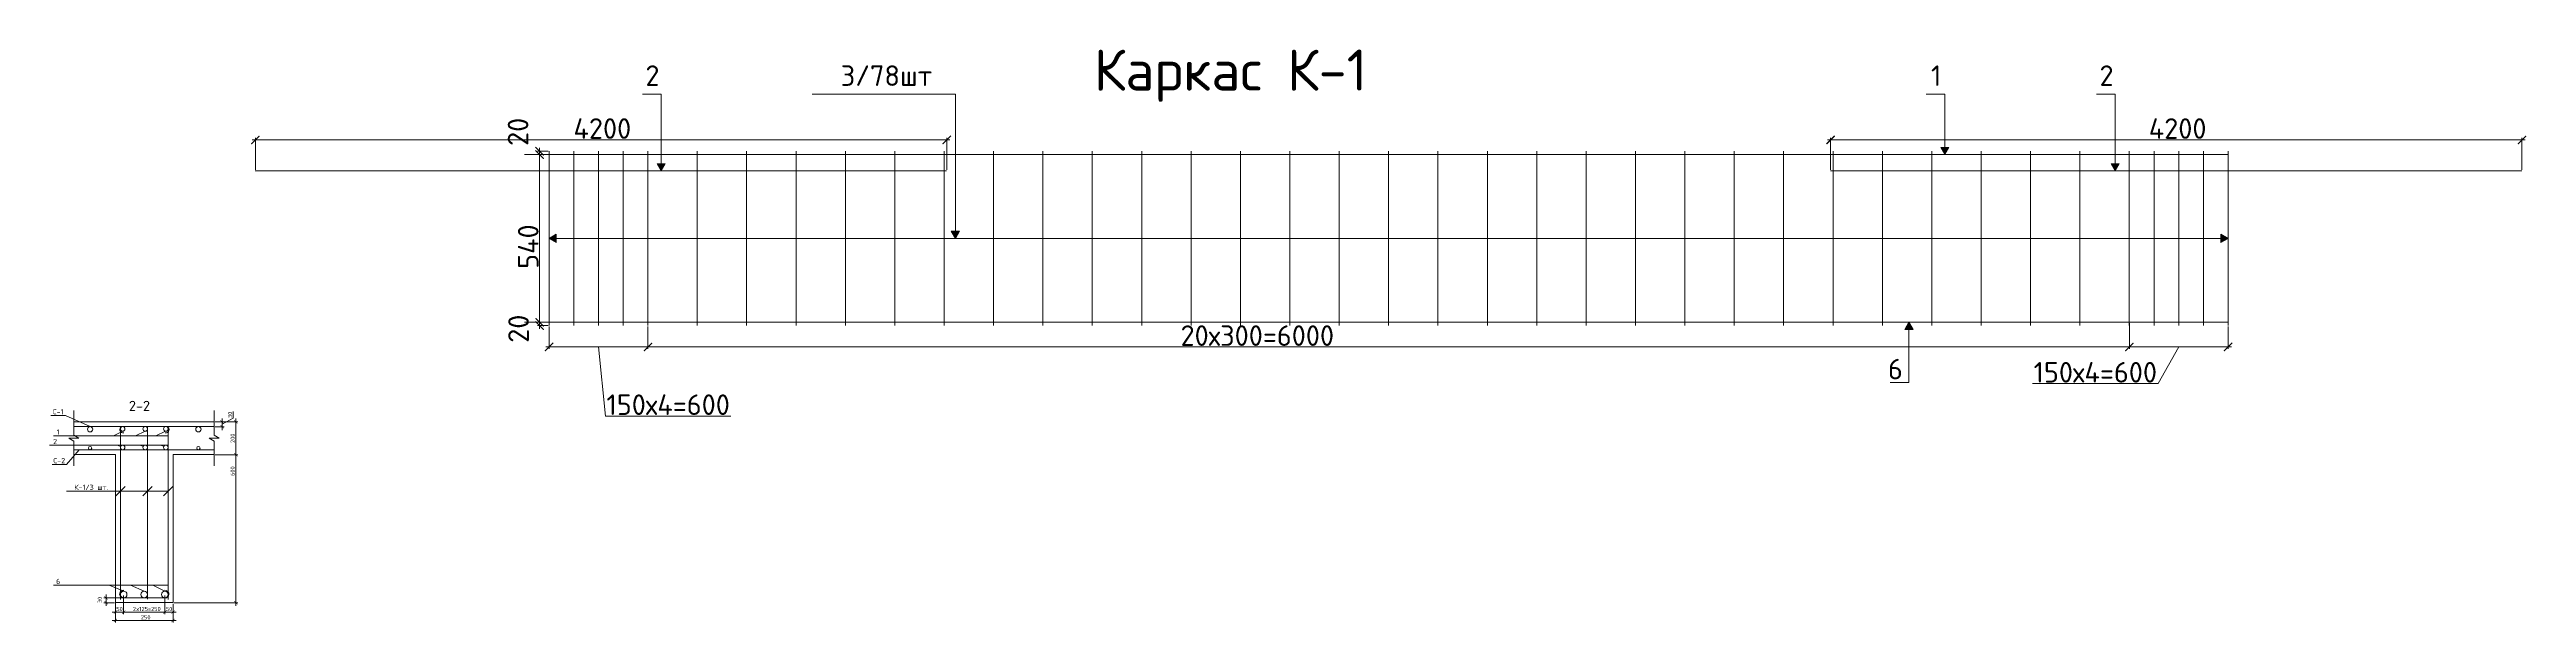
# Model space of a CAD drawing. Header units: millimetres. Extents: x -1960873 to -640355, y 7839719 to 16131025.
# Drawn here: x -722947 to -707900, y 7901913 to 7905397 of the extents above; entities that cross this region are included whole.
import ezdxf

# ---------------------------------------------------------------- set-up
doc = ezdxf.new("R2010")
doc.units = ezdxf.units.MM
doc.layers.get('0').update_dxf_attribs({"lineweight": 15})
doc.layers.add('КМ-Размеры', color=2, linetype='Continuous')
doc.styles.add('GOST-2.304_Type-B', font='')
doc.styles.add('ISOCPEUR', font='isocpeur.ttf')
doc.styles.get('GOST-2.304_Type-B').set_extended_font_data('ГОСТ тип А')
doc.dimstyles.new('SPDS', dxfattribs={"dimscale": 100, "dimtxt": 2.5, "dimasz": 2, "dimexe": 1.25, "dimexo": 0.625, "dimtad": 1, "dimdec": 0, "dimrnd": 0.001, "dimtxsty": 'GOST-2.304_Type-B', "dimblk": 'ARCHTICK', "dimcen": 2.5, "dimdle": 2, "dimadec": 0, "dimazin": 2, "dimtfac": 0.75, "dimtdec": 0, "dimtmove": 1, "dimatfit": 3, "dimfxl": 1.25, "dimtolj": 1, "dimarcsym": 0})

msp = doc.modelspace()

# ---------------------------------------------------------------- texts
at = {"transparency": 33554687, "width": 8055.818, "attachment_point": 5, "style": 'ISOCPEUR'}
for s, insert, char_height in [('\\A1;Каркас К-1', (-715772.7, 7905237.8), 250), ('\\A1;2', (-719284.5, 7905237.8), 125), ('\\A1;3/78шт', (-717863, 7905237.8), 125), ('\\A1;1', (-711485.9, 7905237.8), 125), ('\\A1;2', (-710450.8, 7905237.8), 125), ('\\A1;6', (-711733.6, 7903453.5), 125), ('\\A1;2-2', (-722400.9, 7903229.3), 62.5), ('\\A1;С-1', (-722895, 7903194.2), 31.75), ('\\A1;2', (-722913.3, 7903013), 31.75), ('\\A1;1', (-722895, 7903070.6), 31.75), ('\\A1;С-2', (-722888.1, 7902896.6), 31.75), ('\\A1;К-1/3 шт.', (-722694.1, 7902734.6), 31.75), ('\\A1;6', (-722895, 7902162.4), 31.75)]:
    msp.add_mtext(s, dxfattribs=dict(at, insert=insert, char_height=char_height))

# ---------------------------------------------------------------- blocks, each defined once
blk = doc.blocks.new('_ArchTick')
at = {"color": 0, "linetype": 'ByBlock', "const_width": 0.15}
blk.add_lwpolyline([(-0.5, -0.5), (0.5, 0.5)], dxfattribs=at)
blk = doc.blocks.new('*D224')
at = {"layer": 'Defpoints', "color": 0, "ltscale": 10, "transparency": 16777216}
for p in [(-721947, 7903133), (-721947, 7903103), (-721899, 7903103)]:
    blk.add_point(p, dxfattribs=at)
at = {"layer": 'КМ-Размеры', "color": 0, "lineweight": 0, "ltscale": 10, "transparency": 16777216}
for p, q in [((-721941, 7903133), (-721886, 7903133)), ((-721941, 7903103), (-721886, 7903103))]:
    blk.add_line(p, q, dxfattribs=at)
at = {"layer": 'КМ-Размеры', "color": 0, "linetype": 'ByBlock', "lineweight": 5, "ltscale": 10, "transparency": 16777216}
for p, q in [((-721899, 7903118), (-721832, 7903154)), ((-721899, 7903153), (-721899, 7903083)), ((-721832, 7903154), (-721832, 7903196))]:
    blk.add_line(p, q, dxfattribs=at)
at = {"layer": 'КМ-Размеры', "color": 0, "lineweight": 5, "ltscale": 10, "transparency": 16777216, "xscale": 20, "yscale": 20, "zscale": 20}
for p, rotation in [((-721899, 7903133), 90), ((-721899, 7903103), 270)]:
    blk.add_blockref('_ArchTick', p, dxfattribs=dict(at, rotation=rotation))
at = {"layer": 'КМ-Размеры', "color": 0, "lineweight": 15, "ltscale": 10, "transparency": 16777216, "insert": (-721851, 7903175), "char_height": 25, "attachment_point": 5, "rotation": 90, "style": 'ISOCPEUR'}
blk.add_mtext('\\A1;30', dxfattribs=at)
blk = doc.blocks.new('*D225')
at = {"layer": 'Defpoints', "color": 0, "ltscale": 10, "transparency": 16777216}
for p in [(-721947, 7903133), (-721947, 7902933), (-721816, 7902933)]:
    blk.add_point(p, dxfattribs=at)
at = {"layer": 'КМ-Размеры', "color": 0, "lineweight": 0, "ltscale": 10, "transparency": 16777216}
for p, q in [((-721941, 7903133), (-721804, 7903133)), ((-721941, 7902933), (-721804, 7902933))]:
    blk.add_line(p, q, dxfattribs=at)
at = {"layer": 'КМ-Размеры', "color": 0, "linetype": 'ByBlock', "lineweight": 5, "ltscale": 10, "transparency": 16777216}
blk.add_line((-721816, 7903153), (-721816, 7902913), dxfattribs=at)
at = {"layer": 'КМ-Размеры', "color": 0, "lineweight": 5, "ltscale": 10, "transparency": 16777216, "xscale": 20, "yscale": 20, "zscale": 20}
for p, rotation in [((-721816, 7903133), 90), ((-721816, 7902933), 270)]:
    blk.add_blockref('_ArchTick', p, dxfattribs=dict(at, rotation=rotation))
at = {"layer": 'КМ-Размеры', "color": 0, "lineweight": 15, "ltscale": 10, "transparency": 16777216, "insert": (-721835, 7903033), "char_height": 25, "attachment_point": 5, "rotation": 90, "style": 'ISOCPEUR'}
blk.add_mtext('\\A1;200', dxfattribs=at)
blk = doc.blocks.new('*D226')
at = {"layer": 'Defpoints', "color": 0, "ltscale": 10, "transparency": 16777216}
for p in [(-721947, 7902933), (-722197, 7902033), (-721816, 7902033)]:
    blk.add_point(p, dxfattribs=at)
at = {"layer": 'КМ-Размеры', "color": 0, "lineweight": 0, "ltscale": 10, "transparency": 16777216}
for p, q in [((-721941, 7902933), (-721804, 7902933)), ((-722191, 7902033), (-721804, 7902033))]:
    blk.add_line(p, q, dxfattribs=at)
at = {"layer": 'КМ-Размеры', "color": 0, "linetype": 'ByBlock', "lineweight": 5, "ltscale": 10, "transparency": 16777216}
blk.add_line((-721816, 7902953), (-721816, 7902013), dxfattribs=at)
at = {"layer": 'КМ-Размеры', "color": 0, "lineweight": 5, "ltscale": 10, "transparency": 16777216, "xscale": 20, "yscale": 20, "zscale": 20}
for p, rotation in [((-721816, 7902933), 90), ((-721816, 7902033), 270)]:
    blk.add_blockref('_ArchTick', p, dxfattribs=dict(at, rotation=rotation))
at = {"layer": 'КМ-Размеры', "color": 0, "lineweight": 15, "ltscale": 10, "transparency": 16777216, "insert": (-721835, 7902833), "char_height": 25, "attachment_point": 5, "rotation": 90, "style": 'ISOCPEUR'}
blk.add_mtext('\\A1;600', dxfattribs=at)
blk = doc.blocks.new('*D227')
at = {"layer": 'Defpoints', "color": 0, "ltscale": 10, "transparency": 16777216}
for p in [(-722497, 7902083), (-722247, 7902083), (-722497, 7901976)]:
    blk.add_point(p, dxfattribs=at)
at = {"layer": 'КМ-Размеры', "color": 0, "lineweight": 0, "ltscale": 10, "transparency": 16777216}
for p, q in [((-722497, 7902077), (-722497, 7901963)), ((-722247, 7902077), (-722247, 7901963))]:
    blk.add_line(p, q, dxfattribs=at)
at = {"layer": 'КМ-Размеры', "color": 0, "linetype": 'ByBlock', "lineweight": 5, "ltscale": 10, "transparency": 16777216}
blk.add_line((-722227, 7901976), (-722517, 7901976), dxfattribs=at)
at = {"layer": 'КМ-Размеры', "color": 0, "lineweight": 5, "ltscale": 10, "transparency": 16777216, "xscale": 20, "yscale": 20, "zscale": 20, "rotation": 180}
blk.add_blockref('_ArchTick', (-722497, 7901976), dxfattribs=at)
at = {"layer": 'КМ-Размеры', "color": 0, "lineweight": 5, "ltscale": 10, "transparency": 16777216, "xscale": 20, "yscale": 20, "zscale": 20}
blk.add_blockref('_ArchTick', (-722247, 7901976), dxfattribs=at)
at = {"layer": 'КМ-Размеры', "color": 0, "lineweight": 15, "ltscale": 10, "transparency": 16777216, "insert": (-722356, 7901995), "char_height": 25, "attachment_point": 5, "style": 'ISOCPEUR'}
blk.add_mtext('\\A1;2x125=250', dxfattribs=at)
blk = doc.blocks.new('*D228')
at = {"layer": 'Defpoints', "color": 0, "ltscale": 10, "transparency": 16777216}
for p in [(-722247, 7902083), (-722247, 7901976), (-722197, 7902033)]:
    blk.add_point(p, dxfattribs=at)
at = {"layer": 'КМ-Размеры', "color": 0, "lineweight": 0, "ltscale": 10, "transparency": 16777216}
for p, q in [((-722247, 7902077), (-722247, 7901963)), ((-722197, 7902027), (-722197, 7901963))]:
    blk.add_line(p, q, dxfattribs=at)
at = {"layer": 'КМ-Размеры', "color": 0, "linetype": 'ByBlock', "lineweight": 5, "ltscale": 10, "transparency": 16777216}
blk.add_line((-722177, 7901976), (-722267, 7901976), dxfattribs=at)
at = {"layer": 'КМ-Размеры', "color": 0, "lineweight": 5, "ltscale": 10, "transparency": 16777216, "xscale": 20, "yscale": 20, "zscale": 20, "rotation": 180}
blk.add_blockref('_ArchTick', (-722247, 7901976), dxfattribs=at)
at = {"layer": 'КМ-Размеры', "color": 0, "lineweight": 5, "ltscale": 10, "transparency": 16777216, "xscale": 20, "yscale": 20, "zscale": 20}
blk.add_blockref('_ArchTick', (-722197, 7901976), dxfattribs=at)
at = {"layer": 'КМ-Размеры', "color": 0, "lineweight": 15, "ltscale": 10, "transparency": 16777216, "insert": (-722221, 7901995), "char_height": 25, "attachment_point": 5, "style": 'ISOCPEUR'}
blk.add_mtext('\\A1;50', dxfattribs=at)
blk = doc.blocks.new('*D229')
at = {"layer": 'Defpoints', "color": 0, "ltscale": 10, "transparency": 16777216}
for p in [(-722547, 7902083), (-722547, 7901976), (-722497, 7902033)]:
    blk.add_point(p, dxfattribs=at)
at = {"layer": 'КМ-Размеры', "color": 0, "lineweight": 0, "ltscale": 10, "transparency": 16777216}
for p, q in [((-722547, 7902077), (-722547, 7901963)), ((-722497, 7902027), (-722497, 7901963))]:
    blk.add_line(p, q, dxfattribs=at)
at = {"layer": 'КМ-Размеры', "color": 0, "linetype": 'ByBlock', "lineweight": 5, "ltscale": 10, "transparency": 16777216}
blk.add_line((-722477, 7901976), (-722567, 7901976), dxfattribs=at)
at = {"layer": 'КМ-Размеры', "color": 0, "lineweight": 5, "ltscale": 10, "transparency": 16777216, "xscale": 20, "yscale": 20, "zscale": 20, "rotation": 180}
blk.add_blockref('_ArchTick', (-722547, 7901976), dxfattribs=at)
at = {"layer": 'КМ-Размеры', "color": 0, "lineweight": 5, "ltscale": 10, "transparency": 16777216, "xscale": 20, "yscale": 20, "zscale": 20}
blk.add_blockref('_ArchTick', (-722497, 7901976), dxfattribs=at)
at = {"layer": 'КМ-Размеры', "color": 0, "lineweight": 15, "ltscale": 10, "transparency": 16777216, "insert": (-722522, 7901995), "char_height": 25, "attachment_point": 5, "style": 'ISOCPEUR'}
blk.add_mtext('\\A1;50', dxfattribs=at)
blk = doc.blocks.new('*D230')
at = {"layer": 'Defpoints', "color": 0, "ltscale": 10, "transparency": 16777216}
for p in [(-722547, 7902033), (-722547, 7901925), (-722197, 7902033)]:
    blk.add_point(p, dxfattribs=at)
at = {"layer": 'КМ-Размеры', "color": 0, "linetype": 'ByBlock', "lineweight": 5, "ltscale": 10, "transparency": 16777216}
blk.add_line((-722177, 7901925), (-722567, 7901925), dxfattribs=at)
at = {"layer": 'КМ-Размеры', "color": 0, "lineweight": 0, "ltscale": 10, "transparency": 16777216}
for p, q in [((-722547, 7902026), (-722547, 7901913)), ((-722197, 7902027), (-722197, 7901913))]:
    blk.add_line(p, q, dxfattribs=at)
at = {"layer": 'КМ-Размеры', "color": 0, "lineweight": 5, "ltscale": 10, "transparency": 16777216, "xscale": 20, "yscale": 20, "zscale": 20, "rotation": 180}
blk.add_blockref('_ArchTick', (-722547, 7901925), dxfattribs=at)
at = {"layer": 'КМ-Размеры', "color": 0, "lineweight": 5, "ltscale": 10, "transparency": 16777216, "xscale": 20, "yscale": 20, "zscale": 20}
blk.add_blockref('_ArchTick', (-722197, 7901925), dxfattribs=at)
at = {"layer": 'КМ-Размеры', "color": 0, "lineweight": 15, "ltscale": 10, "transparency": 16777216, "insert": (-722363, 7901944), "char_height": 25, "attachment_point": 5, "style": 'ISOCPEUR'}
blk.add_mtext('\\A1;250', dxfattribs=at)
blk = doc.blocks.new('*D231')
at = {"layer": 'Defpoints', "color": 0, "ltscale": 10, "transparency": 16777216}
for p in [(-722604, 7902063), (-722507, 7902063), (-722547, 7902033)]:
    blk.add_point(p, dxfattribs=at)
at = {"layer": 'КМ-Размеры', "color": 0, "lineweight": 0, "ltscale": 10, "transparency": 16777216}
for p, q in [((-722513, 7902063), (-722617, 7902063)), ((-722553, 7902033), (-722617, 7902033))]:
    blk.add_line(p, q, dxfattribs=at)
at = {"layer": 'КМ-Размеры', "color": 0, "linetype": 'ByBlock', "lineweight": 5, "ltscale": 10, "transparency": 16777216}
blk.add_line((-722604, 7902013), (-722604, 7902083), dxfattribs=at)
at = {"layer": 'КМ-Размеры', "color": 0, "lineweight": 5, "ltscale": 10, "transparency": 16777216, "xscale": 20, "yscale": 20, "zscale": 20}
for p, rotation in [((-722604, 7902063), 90), ((-722604, 7902033), 270)]:
    blk.add_blockref('_ArchTick', p, dxfattribs=dict(at, rotation=rotation))
at = {"layer": 'КМ-Размеры', "color": 0, "lineweight": 15, "ltscale": 10, "transparency": 16777216, "insert": (-722642, 7902050), "char_height": 25, "attachment_point": 5, "rotation": 90, "style": 'ISOCPEUR'}
blk.add_mtext('\\A1;30', dxfattribs=at)
blk = doc.blocks.new('*D240')
at = {"layer": 'Defpoints', "color": 0, "ltscale": 10, "transparency": 16777216}
for p in [(-719970, 7903738), (-719912, 7903738), (-719912, 7903718)]:
    blk.add_point(p, dxfattribs=at)
at = {"layer": 'КМ-Размеры', "color": 0, "lineweight": 0, "ltscale": 10, "transparency": 16777216}
for p, q in [((-719919, 7903738), (-719983, 7903738)), ((-719919, 7903718), (-719983, 7903718))]:
    blk.add_line(p, q, dxfattribs=at)
at = {"layer": 'КМ-Размеры', "color": 0, "linetype": 'ByBlock', "lineweight": 5, "ltscale": 10, "transparency": 16777216}
blk.add_line((-719970, 7903698), (-719970, 7903758), dxfattribs=at)
at = {"layer": 'КМ-Размеры', "color": 0, "lineweight": 5, "ltscale": 10, "transparency": 16777216, "xscale": 50, "yscale": 50, "zscale": 50}
for p, rotation in [((-719970, 7903738), 90), ((-719970, 7903718), 270)]:
    blk.add_blockref('_ArchTick', p, dxfattribs=dict(at, rotation=rotation))
at = {"layer": 'КМ-Размеры', "color": 0, "lineweight": 15, "ltscale": 10, "transparency": 16777216, "insert": (-720098, 7903699), "char_height": 125, "attachment_point": 5, "rotation": 90, "style": 'ISOCPEUR'}
blk.add_mtext('\\A1;20', dxfattribs=at)
blk = doc.blocks.new('*D241')
at = {"layer": 'Defpoints', "color": 0, "ltscale": 10, "transparency": 16777216}
for p in [(-719970, 7904758), (-719912, 7904758), (-719912, 7903738)]:
    blk.add_point(p, dxfattribs=at)
at = {"layer": 'КМ-Размеры', "color": 0, "linetype": 'ByBlock', "lineweight": 5, "ltscale": 10, "transparency": 16777216}
blk.add_line((-719970, 7903718), (-719970, 7904778), dxfattribs=at)
at = {"layer": 'КМ-Размеры', "color": 0, "lineweight": 0, "ltscale": 10, "transparency": 16777216}
for p, q in [((-719919, 7904758), (-719983, 7904758)), ((-719919, 7903738), (-719983, 7903738))]:
    blk.add_line(p, q, dxfattribs=at)
at = {"layer": 'КМ-Размеры', "color": 0, "lineweight": 5, "ltscale": 10, "transparency": 16777216, "xscale": 50, "yscale": 50, "zscale": 50}
for p, rotation in [((-719970, 7904758), 90), ((-719970, 7903738), 270)]:
    blk.add_blockref('_ArchTick', p, dxfattribs=dict(at, rotation=rotation))
at = {"layer": 'КМ-Размеры', "color": 0, "lineweight": 15, "ltscale": 10, "transparency": 16777216, "insert": (-720039, 7904198), "char_height": 125, "attachment_point": 5, "rotation": 90, "style": 'ISOCPEUR'}
blk.add_mtext('\\A1;540', dxfattribs=at)
blk = doc.blocks.new('*D242')
at = {"layer": 'Defpoints', "color": 0, "ltscale": 10, "transparency": 16777216}
for p in [(-719970, 7904778), (-719912, 7904778), (-719912, 7904758)]:
    blk.add_point(p, dxfattribs=at)
at = {"layer": 'КМ-Размеры', "color": 0, "lineweight": 0, "ltscale": 10, "transparency": 16777216}
for p, q in [((-719919, 7904778), (-719983, 7904778)), ((-719919, 7904758), (-719983, 7904758))]:
    blk.add_line(p, q, dxfattribs=at)
at = {"layer": 'КМ-Размеры', "color": 0, "linetype": 'ByBlock', "lineweight": 5, "ltscale": 10, "transparency": 16777216}
blk.add_line((-719970, 7904738), (-719970, 7904798), dxfattribs=at)
at = {"layer": 'КМ-Размеры', "color": 0, "lineweight": 5, "ltscale": 10, "transparency": 16777216, "xscale": 50, "yscale": 50, "zscale": 50}
for p, rotation in [((-719970, 7904778), 90), ((-719970, 7904758), 270)]:
    blk.add_blockref('_ArchTick', p, dxfattribs=dict(at, rotation=rotation))
at = {"layer": 'КМ-Размеры', "color": 0, "lineweight": 15, "ltscale": 10, "transparency": 16777216, "insert": (-720101, 7904896), "char_height": 125, "attachment_point": 5, "rotation": 90, "style": 'ISOCPEUR'}
blk.add_mtext('\\A1;20', dxfattribs=at)
blk = doc.blocks.new('*D243')
at = {"layer": 'Defpoints', "color": 0, "ltscale": 10, "transparency": 16777216}
for p in [(-719912, 7903718), (-719312, 7903718), (-719312, 7903588)]:
    blk.add_point(p, dxfattribs=at)
at = {"layer": 'КМ-Размеры', "color": 0, "lineweight": 0, "ltscale": 10, "transparency": 16777216}
for p, q in [((-719912, 7903712), (-719912, 7903576)), ((-719312, 7903712), (-719312, 7903576))]:
    blk.add_line(p, q, dxfattribs=at)
at = {"layer": 'КМ-Размеры', "color": 0, "linetype": 'ByBlock', "lineweight": 5, "ltscale": 10, "transparency": 16777216}
for p, q in [((-719932, 7903588), (-719292, 7903588)), ((-719612, 7903588), (-719570, 7903168)), ((-719570, 7903168), (-718808, 7903168))]:
    blk.add_line(p, q, dxfattribs=at)
at = {"layer": 'КМ-Размеры', "color": 0, "lineweight": 5, "ltscale": 10, "transparency": 16777216, "xscale": 50, "yscale": 50, "zscale": 50, "rotation": 180}
blk.add_blockref('_ArchTick', (-719912, 7903588), dxfattribs=at)
at = {"layer": 'КМ-Размеры', "color": 0, "lineweight": 5, "ltscale": 10, "transparency": 16777216, "xscale": 50, "yscale": 50, "zscale": 50}
blk.add_blockref('_ArchTick', (-719312, 7903588), dxfattribs=at)
at = {"layer": 'КМ-Размеры', "color": 0, "lineweight": 15, "ltscale": 10, "transparency": 16777216, "insert": (-719189, 7903237), "char_height": 125, "attachment_point": 5, "style": 'ISOCPEUR'}
blk.add_mtext('\\A1;150х4=600', dxfattribs=at)
blk = doc.blocks.new('*D244')
at = {"layer": 'Defpoints', "color": 0, "ltscale": 10, "transparency": 16777216}
for p in [(-710312, 7903718), (-709712, 7903718), (-710312, 7903588)]:
    blk.add_point(p, dxfattribs=at)
at = {"layer": 'КМ-Размеры', "color": 0, "lineweight": 0, "ltscale": 10, "transparency": 16777216}
for p, q in [((-710312, 7903712), (-710312, 7903576)), ((-709712, 7903712), (-709712, 7903576))]:
    blk.add_line(p, q, dxfattribs=at)
at = {"layer": 'КМ-Размеры', "color": 0, "linetype": 'ByBlock', "lineweight": 5, "ltscale": 10, "transparency": 16777216}
for p, q in [((-709692, 7903588), (-710332, 7903588)), ((-710012, 7903588), (-710138, 7903366)), ((-710138, 7903366), (-710900, 7903366))]:
    blk.add_line(p, q, dxfattribs=at)
at = {"layer": 'КМ-Размеры', "color": 0, "lineweight": 5, "ltscale": 10, "transparency": 16777216, "xscale": 50, "yscale": 50, "zscale": 50, "rotation": 180}
blk.add_blockref('_ArchTick', (-710312, 7903588), dxfattribs=at)
at = {"layer": 'КМ-Размеры', "color": 0, "lineweight": 5, "ltscale": 10, "transparency": 16777216, "xscale": 50, "yscale": 50, "zscale": 50}
blk.add_blockref('_ArchTick', (-709712, 7903588), dxfattribs=at)
at = {"layer": 'КМ-Размеры', "color": 0, "lineweight": 15, "ltscale": 10, "transparency": 16777216, "insert": (-710519, 7903434), "char_height": 125, "attachment_point": 5, "style": 'ISOCPEUR'}
blk.add_mtext('\\A1;150х4=600', dxfattribs=at)
blk = doc.blocks.new('*D245')
at = {"layer": 'Defpoints', "color": 0, "ltscale": 10, "transparency": 16777216}
for p in [(-719312, 7903718), (-710312, 7903738), (-710312, 7903588)]:
    blk.add_point(p, dxfattribs=at)
at = {"layer": 'КМ-Размеры', "color": 0, "lineweight": 0, "ltscale": 10, "transparency": 16777216}
for p, q in [((-719312, 7903712), (-719312, 7903576)), ((-710312, 7903732), (-710312, 7903576))]:
    blk.add_line(p, q, dxfattribs=at)
at = {"layer": 'КМ-Размеры', "color": 0, "linetype": 'ByBlock', "lineweight": 5, "ltscale": 10, "transparency": 16777216}
blk.add_line((-719332, 7903588), (-710292, 7903588), dxfattribs=at)
at = {"layer": 'КМ-Размеры', "color": 0, "lineweight": 5, "ltscale": 10, "transparency": 16777216, "xscale": 50, "yscale": 50, "zscale": 50, "rotation": 180}
blk.add_blockref('_ArchTick', (-719312, 7903588), dxfattribs=at)
at = {"layer": 'КМ-Размеры', "color": 0, "lineweight": 5, "ltscale": 10, "transparency": 16777216, "xscale": 50, "yscale": 50, "zscale": 50}
blk.add_blockref('_ArchTick', (-710312, 7903588), dxfattribs=at)
at = {"layer": 'КМ-Размеры', "color": 0, "lineweight": 15, "ltscale": 10, "transparency": 16777216, "insert": (-715610, 7903657), "char_height": 125, "attachment_point": 5, "style": 'ISOCPEUR'}
blk.add_mtext('\\A1;20х300=6000', dxfattribs=at)
blk = doc.blocks.new('*D246')
at = {"layer": 'Defpoints', "color": 0, "ltscale": 10, "transparency": 16777216}
for p in [(-717497, 7904847), (-721697, 7904658), (-717497, 7904658)]:
    blk.add_point(p, dxfattribs=at)
at = {"layer": 'КМ-Размеры', "color": 0, "linetype": 'ByBlock', "lineweight": 5, "ltscale": 10, "transparency": 16777216}
blk.add_line((-721717, 7904847), (-717477, 7904847), dxfattribs=at)
at = {"layer": 'КМ-Размеры', "color": 0, "lineweight": 0, "ltscale": 10, "transparency": 16777216}
for p, q in [((-721697, 7904665), (-721697, 7904860)), ((-717497, 7904665), (-717497, 7904860))]:
    blk.add_line(p, q, dxfattribs=at)
at = {"layer": 'КМ-Размеры', "color": 0, "lineweight": 5, "ltscale": 10, "transparency": 16777216, "xscale": 50, "yscale": 50, "zscale": 50, "rotation": 180}
blk.add_blockref('_ArchTick', (-721697, 7904847), dxfattribs=at)
at = {"layer": 'КМ-Размеры', "color": 0, "lineweight": 5, "ltscale": 10, "transparency": 16777216, "xscale": 50, "yscale": 50, "zscale": 50}
blk.add_blockref('_ArchTick', (-717497, 7904847), dxfattribs=at)
at = {"layer": 'КМ-Размеры', "color": 0, "lineweight": 15, "ltscale": 10, "transparency": 16777216, "insert": (-719589, 7904916), "char_height": 125, "attachment_point": 5, "style": 'ISOCPEUR'}
blk.add_mtext('\\A1;4200', dxfattribs=at)
blk = doc.blocks.new('*D247')
at = {"layer": 'Defpoints', "color": 0, "ltscale": 10, "transparency": 16777216}
for p in [(-707927, 7904847), (-712127, 7904658), (-707927, 7904658)]:
    blk.add_point(p, dxfattribs=at)
at = {"layer": 'КМ-Размеры', "color": 0, "linetype": 'ByBlock', "lineweight": 5, "ltscale": 10, "transparency": 16777216}
blk.add_line((-712147, 7904847), (-707907, 7904847), dxfattribs=at)
at = {"layer": 'КМ-Размеры', "color": 0, "lineweight": 0, "ltscale": 10, "transparency": 16777216}
for p, q in [((-712127, 7904665), (-712127, 7904860)), ((-707927, 7904665), (-707927, 7904860))]:
    blk.add_line(p, q, dxfattribs=at)
at = {"layer": 'КМ-Размеры', "color": 0, "lineweight": 5, "ltscale": 10, "transparency": 16777216, "xscale": 50, "yscale": 50, "zscale": 50, "rotation": 180}
blk.add_blockref('_ArchTick', (-712127, 7904847), dxfattribs=at)
at = {"layer": 'КМ-Размеры', "color": 0, "lineweight": 5, "ltscale": 10, "transparency": 16777216, "xscale": 50, "yscale": 50, "zscale": 50}
blk.add_blockref('_ArchTick', (-707927, 7904847), dxfattribs=at)
at = {"layer": 'КМ-Размеры', "color": 0, "lineweight": 15, "ltscale": 10, "transparency": 16777216, "insert": (-710019, 7904916), "char_height": 125, "attachment_point": 5, "style": 'ISOCPEUR'}
blk.add_mtext('\\A1;4200', dxfattribs=at)

# ---------------------------------------------------------------- dimensions: what is measured, and where the dimension line sits
at = {"layer": 'КМ-Размеры', "color": 7, "lineweight": 15, "ltscale": 10, "transparency": 33554687}
for base, p1, p2, picture, middle in [((-717497.4, 7904847.3), (-721697.4, 7904658.4), (-717497.4, 7904658.4), '*D246', (-719588.8, 7904847.3)), ((-707927.4, 7904847.3), (-712127.4, 7904658.4), (-707927.4, 7904658.4), '*D247', (-710018.8, 7904847.3))]:
    dim = msp.add_linear_dim(base=base, p1=p1, p2=p2, dimstyle='SPDS', override={"dimscale": 10, "dimtxt": 12.5, "dimasz": 5, "dimtxsty": 'ISOCPEUR', "dimblk1": 'ArchTick', "dimblk2": 'ArchTick', "dimsah": 1, "dimlwd": 5, "dimlwe": 0}, dxfattribs=at)
    dim.commit()
    dim.dimension.update_dxf_attribs({"geometry": picture, "text_midpoint": middle, "dimtype": 160})
for base, p1, p2, angle, override, picture, middle in [((-719970, 7904778.4), (-719912.4, 7904758.4), (-719912.4, 7904778.4), 90, {"dimscale": 10, "dimtxt": 12.5, "dimasz": 5, "dimtxsty": 'ISOCPEUR', "dimblk1": 'ArchTick', "dimblk2": 'ArchTick', "dimsah": 1, "dimlwd": 5, "dimlwe": 0}, '*D242', (-720032.7, 7904895.8)), ((-719970, 7903738.4), (-719912.4, 7903718.4), (-719912.4, 7903738.4), 90, {"dimscale": 10, "dimtxt": 12.5, "dimasz": 5, "dimtxsty": 'ISOCPEUR', "dimblk1": 'ArchTick', "dimblk2": 'ArchTick', "dimsah": 1, "dimlwd": 5, "dimlwe": 0}, '*D240', (-720029.4, 7903699.1)), ((-721898.6, 7903103.4), (-721946.8, 7903133.4), (-721946.8, 7903103.4), 270, {"dimscale": 10, "dimtxsty": 'ISOCPEUR', "dimblk1": 'ArchTick', "dimblk2": 'ArchTick', "dimsah": 1, "dimlwd": 5, "dimlwe": 0}, '*D224', (-721831.8, 7903160.2)), ((-721816.4, 7902933.4), (-721946.8, 7903133.4), (-721946.8, 7902933.4), 270, {"dimscale": 10, "dimtxsty": 'ISOCPEUR', "dimblk1": 'ArchTick', "dimblk2": 'ArchTick', "dimsah": 1, "dimlwd": 5, "dimlwe": 0}, '*D225', (-721816.4, 7903033.4)), ((-722604.4, 7902063.4), (-722546.8, 7902033.4), (-722506.5, 7902063.4), 90, {"dimscale": 10, "dimtxsty": 'ISOCPEUR', "dimblk1": 'ArchTick', "dimblk2": 'ArchTick', "dimsah": 1, "dimlwd": 5, "dimlwe": 0}, '*D231', (-722623.1, 7902050.4)), ((-722546.8, 7901975.8), (-722496.8, 7902033.4), (-722546.8, 7902083.4), 180, {"dimscale": 10, "dimtxsty": 'ISOCPEUR', "dimblk1": 'ArchTick', "dimblk2": 'ArchTick', "dimsah": 1, "dimlwd": 5, "dimlwe": 0}, '*D229', (-722522.3, 7901975.8)), ((-722246.8, 7901975.8), (-722196.8, 7902033.4), (-722246.8, 7902083.4), 180, {"dimscale": 10, "dimtxsty": 'ISOCPEUR', "dimblk1": 'ArchTick', "dimblk2": 'ArchTick', "dimsah": 1, "dimlwd": 5, "dimlwe": 0}, '*D228', (-722221.4, 7901975.8))]:
    dim = msp.add_linear_dim(base=base, p1=p1, p2=p2, angle=angle, dimstyle='SPDS', override=override, dxfattribs=at)
    dim.commit()
    dim.dimension.update_dxf_attribs({"geometry": picture, "text_midpoint": middle, "dimtype": 160})
for base, p1, p2, angle, text, override, picture, middle in [((-719970, 7904758.4), (-719912.4, 7903738.4), (-719912.4, 7904758.4), 90, '540', {"dimscale": 10, "dimtxt": 12.5, "dimasz": 5, "dimtxsty": 'ISOCPEUR', "dimblk1": 'ArchTick', "dimblk2": 'ArchTick', "dimsah": 1, "dimlwd": 5, "dimlwe": 0}, '*D241', (-719970, 7904198.4)), ((-710312.4, 7903588.3), (-709712.4, 7903718.4), (-710312.4, 7903718.4), 180, '150х4=<>', {"dimscale": 10, "dimtxt": 12.5, "dimasz": 5, "dimtxsty": 'ISOCPEUR', "dimblk1": 'ArchTick', "dimblk2": 'ArchTick', "dimsah": 1, "dimlwd": 5, "dimlwe": 0}, '*D244', (-710144, 7903365.6)), ((-721816.4, 7902033.4), (-721946.8, 7902933.4), (-722196.8, 7902033.4), 270, '600', {"dimscale": 10, "dimtxsty": 'ISOCPEUR', "dimblk1": 'ArchTick', "dimblk2": 'ArchTick', "dimsah": 1, "dimlwd": 5, "dimlwe": 0}, '*D226', (-721816.4, 7902833.4)), ((-722496.8, 7901975.8), (-722246.8, 7902083.4), (-722496.8, 7902083.4), 180, '2x125=<>', {"dimscale": 10, "dimtxsty": 'ISOCPEUR', "dimblk1": 'ArchTick', "dimblk2": 'ArchTick', "dimsah": 1, "dimlwd": 5, "dimlwe": 0}, '*D227', (-722356, 7901975.8)), ((-722546.8, 7901925), (-722196.8, 7902033.4), (-722546.8, 7902032.6), 180, '250', {"dimscale": 10, "dimtxsty": 'ISOCPEUR', "dimblk1": 'ArchTick', "dimblk2": 'ArchTick', "dimsah": 1, "dimlwd": 5, "dimlwe": 0}, '*D230', (-722363.2, 7901925))]:
    dim = msp.add_linear_dim(base=base, p1=p1, p2=p2, angle=angle, text=text, dimstyle='SPDS', override=override, dxfattribs=at)
    dim.commit()
    dim.dimension.update_dxf_attribs({"geometry": picture, "text_midpoint": middle, "dimtype": 160})
for base, p1, p2, text, picture, middle in [((-719312.4, 7903588.3), (-719912.4, 7903718.4), (-719312.4, 7903718.4), '150х4=<>', '*D243', (-719563.8, 7903167.9)), ((-710312.4, 7903588.3), (-719312.4, 7903718.4), (-710312.4, 7903738.4), '20х300=6000', '*D245', (-715610.5, 7903588.3))]:
    dim = msp.add_linear_dim(base=base, p1=p1, p2=p2, text=text, dimstyle='SPDS', override={"dimscale": 10, "dimtxt": 12.5, "dimasz": 5, "dimtxsty": 'ISOCPEUR', "dimblk1": 'ArchTick', "dimblk2": 'ArchTick', "dimsah": 1, "dimlwd": 5, "dimlwe": 0}, dxfattribs=at)
    dim.commit()
    dim.dimension.update_dxf_attribs({"geometry": picture, "text_midpoint": middle, "dimtype": 160})

# ---------------------------------------------------------------- hatches: boundary and pattern name
at = {"transparency": 33554687}
h = msp.add_hatch(color=256, dxfattribs=at)
h.dxf.hatch_style = 1
h.paths.add_polyline_path([(-711408.2, 7904801.7), (-711458.2, 7904801.7), (-711433.2, 7904758.4)])
h = msp.add_hatch(color=256, dxfattribs=at)
h.dxf.hatch_style = 1
h.paths.add_polyline_path([(-719206.8, 7904701.7), (-719256.8, 7904701.7), (-719231.8, 7904658.4)])
h = msp.add_hatch(color=256, dxfattribs=at)
h.dxf.hatch_style = 1
h.paths.add_polyline_path([(-710373.2, 7904701.7), (-710423.2, 7904701.7), (-710398.2, 7904658.4)])
h = msp.add_hatch(color=256, dxfattribs=at)
h.dxf.hatch_style = 1
h.paths.add_polyline_path([(-719869.1, 7904223.4), (-719869.1, 7904273.4), (-719912.4, 7904248.4)])
h = msp.add_hatch(color=256, dxfattribs=at)
h.dxf.hatch_style = 1
h.paths.add_polyline_path([(-717418.8, 7904291.7), (-717468.8, 7904291.7), (-717443.8, 7904248.4)])
h = msp.add_hatch(color=256, dxfattribs=at)
h.dxf.hatch_style = 1
h.paths.add_polyline_path([(-709712.4, 7904248.4), (-709755.7, 7904273.4), (-709755.7, 7904223.4)])
h = msp.add_hatch(color=256, dxfattribs=at)
h.dxf.hatch_style = 1
h.paths.add_polyline_path([(-711651.4, 7903738.4), (-711676.4, 7903695.1), (-711626.4, 7903695.1)])

# ---------------------------------------------------------------- linework, layer by layer
for p, q in [((-719231.8, 7905124.3), (-719345.7, 7905124.3)), ((-719231.8, 7904701.7), (-719231.8, 7905124.3)), ((-717443.8, 7905124.3), (-718313.7, 7905124.3)), ((-717443.8, 7904248.4), (-717443.8, 7905124.3)), ((-711433.2, 7905124.3), (-711547.1, 7905124.3)), ((-711433.2, 7904758.4), (-711433.2, 7905124.3)), ((-710398.2, 7905124.3), (-710512.1, 7905124.3)), ((-710398.2, 7904658.4), (-710398.2, 7905124.3)), ((-719912.4, 7904778.4), (-719912.4, 7903718.4)), ((-719762.4, 7904778.4), (-719762.4, 7903718.4)), ((-719612.4, 7904778.4), (-719612.4, 7903718.4)), ((-719462.4, 7904778.4), (-719462.4, 7903718.4)), ((-719312.4, 7904778.4), (-719312.4, 7903718.4)), ((-719012.4, 7904778.4), (-719012.4, 7903718.4)), ((-718712.4, 7904778.4), (-718712.4, 7903718.4)), ((-718412.4, 7904778.4), (-718412.4, 7903718.4)), ((-718112.4, 7904778.4), (-718112.4, 7903718.4)), ((-717812.4, 7904778.4), (-717812.4, 7903718.4)), ((-717512.4, 7904778.4), (-717512.4, 7903718.4)), ((-717212.4, 7904778.4), (-717212.4, 7903718.4)), ((-716912.4, 7904778.4), (-716912.4, 7903718.4)), ((-716612.4, 7904778.4), (-716612.4, 7903718.4)), ((-716312.4, 7904778.4), (-716312.4, 7903718.4)), ((-716012.4, 7904778.4), (-716012.4, 7903718.4)), ((-715712.4, 7904778.4), (-715712.4, 7903718.4)), ((-715412.4, 7904778.4), (-715412.4, 7903718.4)), ((-715112.4, 7904778.4), (-715112.4, 7903718.4)), ((-714812.4, 7904778.4), (-714812.4, 7903718.4)), ((-714512.4, 7904778.4), (-714512.4, 7903718.4)), ((-714212.4, 7904778.4), (-714212.4, 7903718.4)), ((-713912.4, 7904778.4), (-713912.4, 7903718.4)), ((-713612.4, 7904778.4), (-713612.4, 7903718.4)), ((-713312.4, 7904778.4), (-713312.4, 7903718.4)), ((-713012.4, 7904778.4), (-713012.4, 7903718.4)), ((-712712.4, 7904778.4), (-712712.4, 7903718.4)), ((-712412.4, 7904778.4), (-712412.4, 7903718.4)), ((-712112.4, 7904778.4), (-712112.4, 7903718.4)), ((-711812.4, 7904778.4), (-711812.4, 7903718.4)), ((-711512.4, 7904778.4), (-711512.4, 7903718.4)), ((-711433.2, 7904758.4), (-711458.2, 7904801.7)), ((-711458.2, 7904801.7), (-711408.2, 7904801.7)), ((-711433.2, 7904758.4), (-711408.2, 7904801.7)), ((-711212.4, 7904778.4), (-711212.4, 7903718.4)), ((-710912.4, 7904778.4), (-710912.4, 7903718.4)), ((-710612.4, 7904778.4), (-710612.4, 7903718.4)), ((-710312.4, 7904778.4), (-710312.4, 7903718.4)), ((-710162.4, 7904778.4), (-710162.4, 7903718.4)), ((-710012.4, 7904778.4), (-710012.4, 7903718.4)), ((-709862.4, 7904778.4), (-709862.4, 7903718.4)), ((-709712.4, 7904778.4), (-709712.4, 7903718.4)), ((-721697.4, 7904658.4), (-719597.4, 7904658.4)), ((-720062.4, 7904758.4), (-709712.4, 7904758.4)), ((-719597.4, 7904658.4), (-717497.4, 7904658.4)), ((-719231.8, 7904658.4), (-719256.8, 7904701.7)), ((-719256.8, 7904701.7), (-719206.8, 7904701.7)), ((-719231.8, 7904658.4), (-719206.8, 7904701.7)), ((-707927.4, 7904658.4), (-712127.4, 7904658.4)), ((-710398.2, 7904658.4), (-710423.2, 7904701.7)), ((-710423.2, 7904701.7), (-710373.2, 7904701.7)), ((-710398.2, 7904658.4), (-710373.2, 7904701.7)), ((-719912.4, 7904248.4), (-719869.1, 7904273.4)), ((-719912.4, 7904248.4), (-719869.1, 7904223.4)), ((-719869.1, 7904273.4), (-719869.1, 7904223.4)), ((-719869.1, 7904248.4), (-709712.4, 7904248.4)), ((-717443.8, 7904248.4), (-717468.8, 7904291.7)), ((-717468.8, 7904291.7), (-717418.8, 7904291.7)), ((-717443.8, 7904248.4), (-717418.8, 7904291.7)), ((-709712.4, 7904248.4), (-709755.7, 7904273.4)), ((-709755.7, 7904273.4), (-709755.7, 7904223.4)), ((-709712.4, 7904248.4), (-709755.7, 7904223.4)), ((-720062.4, 7903738.4), (-709712.4, 7903738.4)), ((-711651.4, 7903738.4), (-711676.4, 7903695.1)), ((-711651.4, 7903738.4), (-711651.4, 7903372.4)), ((-711651.4, 7903738.4), (-711626.4, 7903695.1)), ((-711676.4, 7903695.1), (-711626.4, 7903695.1)), ((-711651.4, 7903372.4), (-711765.3, 7903372.4)), ((-722850.6, 7903170.7), (-722938.7, 7903170.7)), ((-721946.8, 7903133.4), (-722799.2, 7903133.4)), ((-722769.2, 7903033.4), (-722829.2, 7903033.4)), ((-722799.2, 7903016), (-722829.2, 7903033.4)), ((-721946.8, 7903103.4), (-722799.2, 7903103.4)), ((-722799.2, 7903050.7), (-722769.2, 7903033.4)), ((-721946.8, 7902963.4), (-722799.2, 7902963.4)), ((-722501.3, 7903075.5), (-722558.7, 7903047)), ((-722516.8, 7902983.4), (-722535.7, 7902991.3)), ((-722516.8, 7902053.4), (-722516.8, 7903103.4)), ((-722367.3, 7903075.5), (-722425.7, 7903047)), ((-722378.3, 7902983.6), (-722397.2, 7902991.5)), ((-722351.8, 7902053.9), (-722351.8, 7903103.4)), ((-722242.3, 7903075.5), (-722300.7, 7903047)), ((-722253.3, 7902983.7), (-722272.1, 7902991.7)), ((-722226.8, 7902053.4), (-722226.8, 7903103.4)), ((-721916.8, 7903033.4), (-721976.8, 7903033.4)), ((-721946.8, 7903016), (-721976.8, 7903033.4)), ((-721946.8, 7903050.7), (-721916.8, 7903033.4)), ((-722843.7, 7902873.1), (-722931.1, 7902873.1)), ((-722546.8, 7902933.4), (-722799.2, 7902933.4)), ((-722546.8, 7902033.4), (-722546.8, 7902933.4)), ((-722196.8, 7902033.4), (-722196.8, 7902933.4)), ((-721946.8, 7902933.4), (-722196.8, 7902933.4)), ((-722226.8, 7902711.1), (-722843.4, 7902711.1)), ((-722545.1, 7902682.8), (-722488.5, 7902739.4)), ((-722380.1, 7902682.8), (-722323.5, 7902739.4)), ((-722255.1, 7902682.8), (-722198.5, 7902739.4)), ((-722496.8, 7902103.4), (-722584.2, 7902138.9)), ((-722507.5, 7902063.4), (-722236.1, 7902063.4)), ((-722371.8, 7902103.4), (-722454.6, 7902138.9)), ((-722246.8, 7902103.4), (-722319.2, 7902138.9)), ((-722546.8, 7902033.4), (-722196.8, 7902033.4))]:
    msp.add_line(p, q, dxfattribs=at)
for points in [[(-722700.8, 7903103.4), (-722850.6, 7903170.7)], [(-722799.2, 7903200.7), (-722799.2, 7903050.7)], [(-721946.8, 7903200.7), (-721946.8, 7903050.7)], [(-722226.8, 7902991.3), (-722947.3, 7902991.3)], [(-722226.8, 7903047), (-722923.6, 7903047)], [(-722767.2, 7902963.4), (-722843.7, 7902873.1)], [(-722799.2, 7903016), (-722799.2, 7902866)], [(-721946.8, 7903016), (-721946.8, 7902866)], [(-722226.8, 7902138.9), (-722923.6, 7902138.9)]]:
    msp.add_lwpolyline(points, dxfattribs=at)
for centre, radius in [((-722700.8, 7903087.4), 16), ((-722700.8, 7902973.4), 10), ((-722502.9, 7903089.4), 14), ((-722502.9, 7902977.4), 14), ((-722365.8, 7903089.4), 14), ((-722365.8, 7902977.4), 14), ((-722240.8, 7903089.4), 14), ((-722240.8, 7902977.4), 14), ((-722042.8, 7903087.4), 16), ((-722042.8, 7902973.4), 10), ((-722496.8, 7902083.4), 20), ((-722371.8, 7902083.4), 20), ((-722246.8, 7902083.4), 20)]:
    msp.add_circle(centre, radius, dxfattribs=at)
for centre, radius, start, end in [((-722500.3, 7903084.9), 19.8, 111.15581, 280.34226), ((-722241.2, 7903084.9), 19.8, 259.65774, 68.84419), ((-722497.9, 7902084.9), 23.5, 87.39364, 245.88643), ((-722245.7, 7902084.9), 23.5, 294.11357, 92.60636)]:
    msp.add_arc(centre, radius, start, end, dxfattribs=at)

msp.set_redraw_order([(e.dxf.handle, doc.entitydb.next_handle()) for e in msp.query("TEXT MTEXT ATTDEF DIMENSION ARC_DIMENSION")])  # texts and dimensions are drawn at this point

doc.saveas('drawing.dxf')
